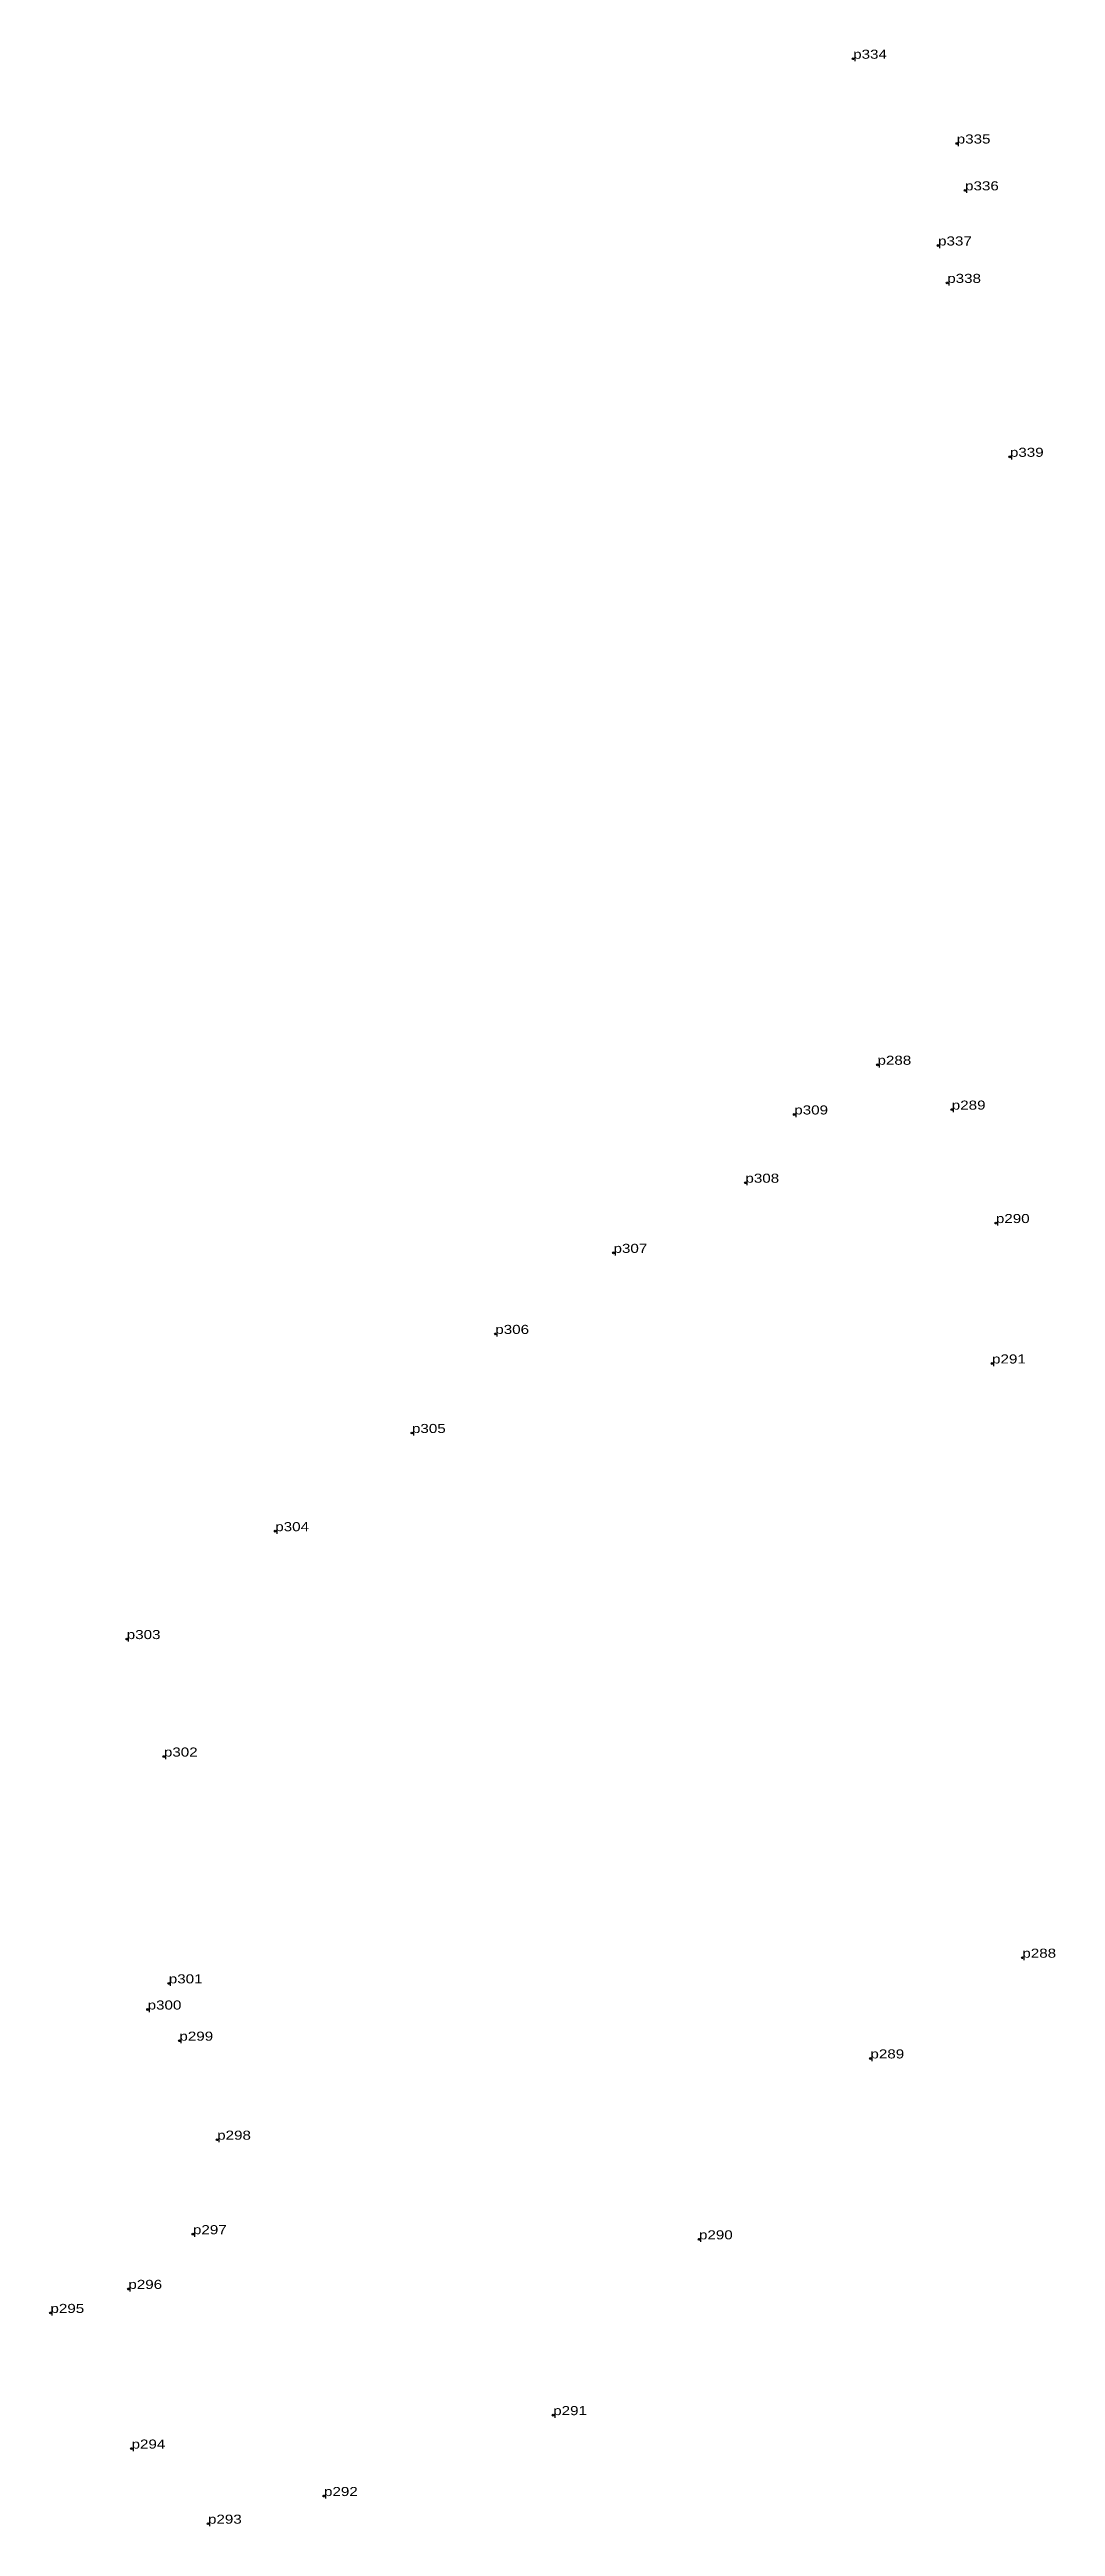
# Model space of a CAD drawing. Header units: metres. Extents: x 543607 to 546308, y 1834524 to 1839461.
# Drawn here: x 543607 to 543806.5, y 1838855.7 to 1839347.1 of the extents above; entities that cross this region are included whole.
import ezdxf

# ---------------------------------------------------------------- set-up
doc = ezdxf.new("R2010")
doc.units = ezdxf.units.M
doc.header["$LTSCALE"] = 0.72
doc.header["$PDMODE"] = 32
doc.header["$PDSIZE"] = 0.36
doc.layers.add('12', color=7, linetype='Continuous')
doc.layers.add('7', color=7, linetype='Continuous')

msp = doc.modelspace()

# ---------------------------------------------------------------- texts
at = {"layer": '12', "width": 1.25}
for s, p in [('p334', (543766.36, 1839345.23)), ('p334', (543766.36, 1839345.23)), ('p335', (543786.9, 1839328.41)), ('p335', (543786.9, 1839328.41)), ('p336', (543788.55, 1839319.12)), ('p336', (543788.55, 1839319.12)), ('p337', (543783.2, 1839308.18)), ('p337', (543783.2, 1839308.18)), ('p338', (543785.01, 1839300.76)), ('p338', (543785.01, 1839300.76)), ('p339', (543797.44, 1839266.26)), ('p339', (543797.44, 1839266.26)), ('p288', (543771.18, 1839145.66)), ('p288', (543771.18, 1839145.66)), ('p309', (543754.68, 1839135.8)), ('p309', (543754.68, 1839135.8)), ('p289', (543785.91, 1839136.76)), ('p289', (543785.91, 1839136.76)), ('p308', (543744.99, 1839122.26)), ('p308', (543744.99, 1839122.26)), ('p290', (543794.66, 1839114.26)), ('p290', (543794.66, 1839114.26)), ('p307', (543718.83, 1839108.34)), ('p307', (543718.83, 1839108.34)), ('p306', (543695.39, 1839092.26)), ('p306', (543695.39, 1839092.26)), ('p291', (543793.9, 1839086.4)), ('p291', (543793.9, 1839086.4)), ('p305', (543678.86, 1839072.61)), ('p305', (543678.86, 1839072.61)), ('p304', (543651.75, 1839053.13)), ('p304', (543651.75, 1839053.13)), ('p303', (543622.3, 1839031.73)), ('p303', (543622.3, 1839031.73)), ('p302', (543629.66, 1839008.42)), ('p302', (543629.66, 1839008.42)), ('p288', (543799.91, 1838968.52)), ('p288', (543799.91, 1838968.52)), ('p301', (543630.64, 1838963.43)), ('p301', (543630.64, 1838963.43)), ('p300', (543626.44, 1838958.24)), ('p300', (543626.44, 1838958.24)), ('p299', (543632.74, 1838952.06)), ('p299', (543632.74, 1838952.06)), ('p289', (543769.78, 1838948.54)), ('p289', (543769.78, 1838948.54)), ('p298', (543640.23, 1838932.42)), ('p298', (543640.23, 1838932.42)), ('p297', (543635.43, 1838913.67)), ('p297', (543635.43, 1838913.67)), ('p290', (543735.78, 1838912.65)), ('p290', (543735.78, 1838912.65)), ('p296', (543622.62, 1838902.82)), ('p296', (543622.62, 1838902.82)), ('p295', (543607.17, 1838898.05)), ('p295', (543607.17, 1838898.05)), ('p291', (543706.87, 1838877.78)), ('p291', (543706.87, 1838877.78)), ('p294', (543623.25, 1838871.14)), ('p294', (543623.25, 1838871.14)), ('p292', (543661.42, 1838861.73)), ('p292', (543661.42, 1838861.73)), ('p293', (543638.41, 1838856.24)), ('p293', (543638.41, 1838856.24))]:
    msp.add_text(s, height=1.8, dxfattribs=at).set_placement(p)

# ---------------------------------------------------------------- linework, layer by layer
at = {"layer": '7'}
for p in [(543766.36, 1839345.23), (543786.9, 1839328.41), (543788.55, 1839319.12), (543783.2, 1839308.18), (543785.01, 1839300.76), (543797.44, 1839266.26), (543771.18, 1839145.66), (543754.68, 1839135.8), (543785.91, 1839136.76), (543744.99, 1839122.26), (543794.66, 1839114.26), (543718.83, 1839108.34), (543695.39, 1839092.26), (543793.9, 1839086.4), (543678.86, 1839072.61), (543651.75, 1839053.13), (543622.3, 1839031.73), (543629.66, 1839008.42), (543629.66, 1839008.41), (543799.91, 1838968.52), (543630.64, 1838963.43), (543626.44, 1838958.24), (543632.73, 1838952.06), (543632.74, 1838952.06), (543769.78, 1838948.54), (543640.23, 1838932.42), (543635.43, 1838913.67), (543735.78, 1838912.65), (543735.79, 1838912.65), (543622.61, 1838902.81), (543622.62, 1838902.82), (543607.17, 1838898.05), (543706.87, 1838877.78), (543623.25, 1838871.14), (543661.41, 1838861.73), (543661.42, 1838861.73), (543638.41, 1838856.24)]:
    msp.add_point(p, dxfattribs=at)

msp.set_redraw_order([(e.dxf.handle, doc.entitydb.next_handle()) for e in msp.query("TEXT MTEXT ATTDEF DIMENSION ARC_DIMENSION")])  # texts and dimensions are drawn at this point

doc.saveas('drawing.dxf')
